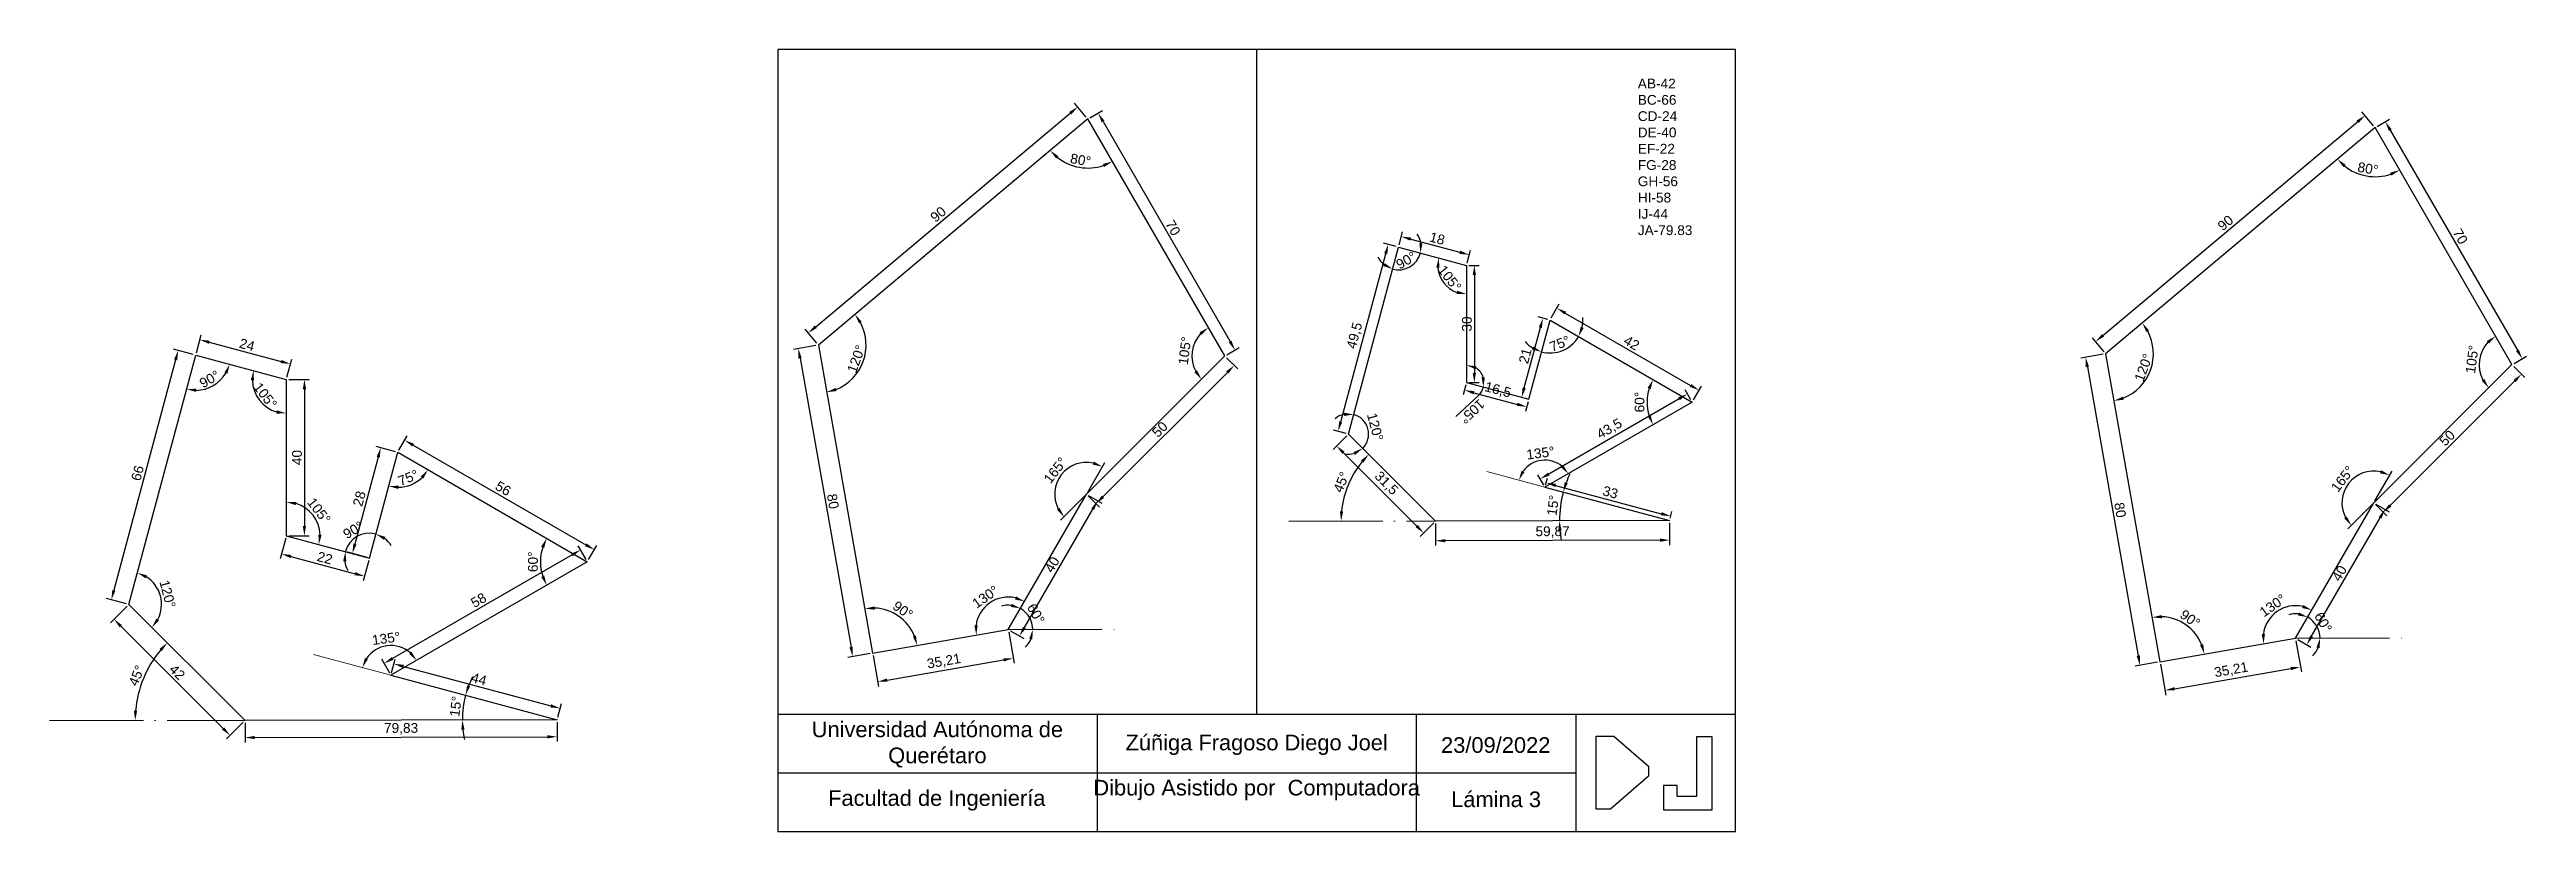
# Model space of a CAD drawing. Header units: millimetres. Extents: x -161 to 472, y 10 to 210.
import ezdxf

# ---------------------------------------------------------------- set-up
doc = ezdxf.new("R2010")
doc.units = ezdxf.units.MM
doc.header["$PDMODE"] = 35
doc.linetypes.add('ACAD_ISO04W100', pattern=[30, 24, -3, 0, -3])
for name, color, linetype, lineweight in [('Aux', 10, 'ACAD_ISO04W100', 18), ('Cotas', 90, 'Continuous', 25), ('Figura', 140, 'Continuous', 25), ('Marco', 30, 'Continuous', 30)]:
    doc.layers.add(name, color=color, linetype=linetype, lineweight=lineweight)
doc.styles.get("Standard").update_dxf_attribs({"font": 'arial.ttf'})
doc.dimstyles.new('ISO-25', dxfattribs={"dimtxt": 2.5, "dimasz": 2.5, "dimexe": 1.25, "dimexo": 0.625, "dimtad": 1, "dimtxsty": 'Standard', "dimcen": 2.5, "dimadec": 0, "dimazin": 0, "dimtfac": 1, "dimtmove": 0, "dimatfit": 3, "dimfxl": 1, "dimarcsym": 0})

msp = doc.modelspace()

# ---------------------------------------------------------------- texts
at = {"layer": 'Cotas', "insert": (244.987, 202.55), "char_height": 2.5, "attachment_point": 1}
msp.add_mtext_dynamic_manual_height_columns('AB-42\\PBC-66\\PCD-24\\PDE-40\\PEF-22\\PFG-28\\PGH-56\\PHI-58\\PIJ-44\\PJA-79.83', width=17.86381, gutter_width=12.5, heights=[0], dxfattribs=at)
at = {"layer": 'Marco', "char_height": 4, "attachment_point": 1}
for s, width, insert in [('\\pxqc;Universidad Autónoma de Querétaro', 81.66667, (25, 38.12)), ('\\pxqc;Zúñiga Fragoso Diego Joel', 81.66667, (106.667, 34.753)), ('\\pxqc;23/09/2022', 40.83333, (188.233, 34.106)), ('\\pxqc;Facultad de Ingeniería', 81.66667, (24.841, 20.548)), ('\\pxqc;Dibujo Asistido por  Computadora', 81.66667, (106.667, 23.206)), ('\\pxqc;Lámina 3', 40.83333, (188.333, 20.223))]:
    msp.add_mtext_dynamic_manual_height_columns(s, width=width, gutter_width=12.5, heights=[0], dxfattribs=dict(at, insert=insert))

# ---------------------------------------------------------------- blocks, each defined once
blk = doc.blocks.new('*D0')
at = {"layer": 'Cotas', "color": 0, "lineweight": -2, "transparency": 16777216}
for p, q in [((104.28, 96.81), (108.67, 104.4)), ((103.53, 95.83), (97.33, 89.63))]:
    blk.add_line(p, q, dxfattribs=at)
blk.add_arc((103.97, 96.27), 8.14, 77.67292, 207.32708, dxfattribs=at)
at = {"layer": 'Cotas', "color": 0, "transparency": 16777216}
for points in [[(105.86, 104.61), (105.56, 103.83), (108.04, 103.32)], [(97.08, 92.78), (96.41, 92.29), (98.22, 90.51)]]:
    blk.add_solid(points, dxfattribs=at)
at = {"layer": 'Defpoints', "color": 0, "transparency": 16777216}
for p in [(139.33, 131.62), (100.53, 103.64), (103.97, 96.27), (103.97, 96.27), (83.97, 61.63)]:
    blk.add_point(p, dxfattribs=at)
at = {"layer": 'Cotas', "color": 0, "transparency": 16777216, "insert": (96.01, 102.38), "char_height": 2.5, "attachment_point": 5, "rotation": 52.5}
blk.add_mtext('165°', dxfattribs=at)
blk = doc.blocks.new('*D1')
at = {"layer": 'Cotas', "color": 0, "lineweight": -2, "transparency": 16777216}
for p, q in [((140, 127.42), (108.18, 95.6)), ((139.77, 131.18), (142.65, 128.3)), ((104.41, 95.83), (107.29, 92.95))]:
    blk.add_line(p, q, dxfattribs=at)
at = {"layer": 'Cotas', "color": 0, "transparency": 16777216}
for points in [[(139.7, 127.71), (140.29, 127.12), (141.76, 129.19)], [(107.88, 95.89), (108.47, 95.3), (106.41, 93.83)]]:
    blk.add_solid(points, dxfattribs=at)
at = {"layer": 'Defpoints', "color": 0, "transparency": 16777216}
for p in [(139.33, 131.62), (103.97, 96.27), (106.41, 93.83)]:
    blk.add_point(p, dxfattribs=at)
at = {"layer": 'Cotas', "color": 0, "transparency": 16777216, "insert": (122.74, 112.85), "char_height": 2.5, "attachment_point": 5, "rotation": 45}
blk.add_mtext('50', dxfattribs=at)
blk = doc.blocks.new('*D2')
at = {"layer": 'Cotas', "color": 0, "lineweight": -2, "transparency": 16777216}
blk.add_arc((49.28, 55.61), 11.54, 22.27255, 87.56624, dxfattribs=at)
at = {"layer": 'Cotas', "color": 0, "transparency": 16777216}
for points in [[(49.79, 66.73), (49.74, 67.56), (47.27, 66.98)], [(60.36, 60.1), (59.56, 59.87), (60.65, 57.58)]]:
    blk.add_solid(points, dxfattribs=at)
at = {"layer": 'Defpoints', "color": 0, "transparency": 16777216}
for p in [(35.38, 134.39), (58.13, 63.01), (83.97, 61.63), (49.28, 55.61), (49.28, 55.61)]:
    blk.add_point(p, dxfattribs=at)
at = {"layer": 'Cotas', "color": 0, "transparency": 16777216, "insert": (57, 66.61), "char_height": 2.5, "attachment_point": 5, "rotation": 324.91939}
blk.add_mtext('90°', dxfattribs=at)
blk = doc.blocks.new('*D3')
at = {"layer": 'Cotas', "color": 0, "lineweight": -2, "transparency": 16777216}
blk.add_arc((139.33, 131.62), 8.4, 137.11868, 207.88132, dxfattribs=at)
at = {"layer": 'Cotas', "color": 0, "transparency": 16777216}
for points in [[(132.91, 137.67), (133.43, 137.01), (135.13, 138.9)], [(132.24, 127.94), (131.57, 127.45), (133.39, 125.69)]]:
    blk.add_solid(points, dxfattribs=at)
at = {"layer": 'Defpoints', "color": 0, "transparency": 16777216}
for p in [(104.33, 192.25), (131.72, 135.17), (139.33, 131.62), (139.33, 131.62), (103.97, 96.27)]:
    blk.add_point(p, dxfattribs=at)
at = {"layer": 'Cotas', "color": 0, "transparency": 16777216, "insert": (129.12, 132.97), "char_height": 2.5, "attachment_point": 5, "rotation": 82.5}
blk.add_mtext('105°', dxfattribs=at)
blk = doc.blocks.new('*D4')
at = {"layer": 'Cotas', "color": 0, "lineweight": -2, "transparency": 16777216}
blk.add_arc((104.33, 192.25), 12.56, 231.42289, 288.57711, dxfattribs=at)
at = {"layer": 'Cotas', "color": 0, "transparency": 16777216}
for points in [[(96.2, 182.13), (96.79, 182.72), (94.71, 184.17)], [(108.16, 180.72), (108.5, 179.96), (110.61, 181.37)]]:
    blk.add_solid(points, dxfattribs=at)
at = {"layer": 'Defpoints', "color": 0, "transparency": 16777216}
for p in [(104.33, 192.25), (104.33, 192.25), (99.35, 180.71), (35.38, 134.39), (139.33, 131.62)]:
    blk.add_point(p, dxfattribs=at)
at = {"layer": 'Cotas', "color": 0, "transparency": 16777216, "insert": (102.48, 181.75), "char_height": 2.5, "attachment_point": 5, "rotation": 350}
blk.add_mtext('80°', dxfattribs=at)
blk = doc.blocks.new('*D5')
at = {"layer": 'Cotas', "color": 0, "lineweight": -2, "transparency": 16777216}
blk.add_arc((35.38, 134.39), 12.22, 291.73968, 28.26032, dxfattribs=at)
at = {"layer": 'Cotas', "color": 0, "transparency": 16777216}
for points in [[(45.8, 139.95), (46.49, 140.42), (44.75, 142.25)], [(40.02, 122.64), (39.8, 123.44), (37.51, 122.36)]]:
    blk.add_solid(points, dxfattribs=at)
at = {"layer": 'Defpoints', "color": 0, "transparency": 16777216}
for p in [(104.33, 192.25), (35.38, 134.39), (35.38, 134.39), (44.75, 126.54), (49.28, 55.61)]:
    blk.add_point(p, dxfattribs=at)
at = {"layer": 'Cotas', "color": 0, "transparency": 16777216, "insert": (45.08, 130.86), "char_height": 2.5, "attachment_point": 5, "rotation": 70}
blk.add_mtext('120°', dxfattribs=at)
blk = doc.blocks.new('*D6')
at = {"layer": 'Cotas', "color": 0, "lineweight": -2, "transparency": 16777216}
for p, q in [((104.87, 192.56), (108.03, 194.38)), ((108.2, 191.59), (140.7, 135.3)), ((139.87, 131.94), (143.03, 133.76))]:
    blk.add_line(p, q, dxfattribs=at)
at = {"layer": 'Cotas', "color": 0, "transparency": 16777216}
for points in [[(108.56, 191.8), (107.84, 191.39), (106.95, 193.76)], [(141.06, 135.51), (140.34, 135.09), (141.95, 133.14)]]:
    blk.add_solid(points, dxfattribs=at)
at = {"layer": 'Defpoints', "color": 0, "transparency": 16777216}
for p in [(104.33, 192.25), (141.95, 133.14), (139.33, 131.62)]:
    blk.add_point(p, dxfattribs=at)
at = {"layer": 'Cotas', "color": 0, "transparency": 16777216, "insert": (126.09, 164.4), "char_height": 2.5, "attachment_point": 5, "rotation": 300}
blk.add_mtext('70', dxfattribs=at)
blk = doc.blocks.new('*D7')
at = {"layer": 'Cotas', "color": 0, "lineweight": -2, "transparency": 16777216}
for p, q in [((34.71, 139.09), (99.82, 193.73)), ((103.93, 192.72), (100.93, 196.29)), ((34.98, 134.87), (31.99, 138.44))]:
    blk.add_line(p, q, dxfattribs=at)
at = {"layer": 'Cotas', "color": 0, "transparency": 16777216}
for points in [[(99.55, 194.04), (100.09, 193.41), (101.74, 195.33)], [(34.44, 139.41), (34.98, 138.77), (32.79, 137.48)]]:
    blk.add_solid(points, dxfattribs=at)
at = {"layer": 'Defpoints', "color": 0, "transparency": 16777216}
for p in [(101.74, 195.33), (104.33, 192.25), (35.38, 134.39)]:
    blk.add_point(p, dxfattribs=at)
at = {"layer": 'Cotas', "color": 0, "transparency": 16777216, "insert": (66.04, 167.86), "char_height": 2.5, "attachment_point": 5, "rotation": 40}
blk.add_mtext('90', dxfattribs=at)
blk = doc.blocks.new('*D8')
at = {"layer": 'Cotas', "color": 0, "lineweight": -2, "transparency": 16777216}
for p, q in [((34.77, 134.29), (29.05, 133.28)), ((30.71, 131.03), (43.74, 57.17)), ((48.66, 55.5), (42.94, 54.49))]:
    blk.add_line(p, q, dxfattribs=at)
at = {"layer": 'Cotas', "color": 0, "transparency": 16777216}
for points in [[(31.12, 131.11), (30.3, 130.96), (30.28, 133.5)], [(44.15, 57.24), (43.33, 57.1), (44.17, 54.71)]]:
    blk.add_solid(points, dxfattribs=at)
at = {"layer": 'Defpoints', "color": 0, "transparency": 16777216}
for p in [(35.38, 134.39), (44.17, 54.71), (49.28, 55.61)]:
    blk.add_point(p, dxfattribs=at)
at = {"layer": 'Cotas', "color": 0, "transparency": 16777216, "insert": (39.1, 94.43), "char_height": 2.5, "attachment_point": 5, "rotation": 280}
blk.add_mtext('80', dxfattribs=at)
blk = doc.blocks.new('*D9')
at = {"layer": 'Cotas', "color": 0, "lineweight": -2, "transparency": 16777216}
for p, q in [((84.08, 61.01), (85.45, 53.08)), ((49.38, 54.99), (50.76, 47.06)), ((53.01, 48.72), (82.78, 53.88))]:
    blk.add_line(p, q, dxfattribs=at)
at = {"layer": 'Cotas', "color": 0, "transparency": 16777216}
for points in [[(82.71, 54.29), (82.85, 53.47), (85.24, 54.31)], [(52.94, 49.13), (53.08, 48.31), (50.54, 48.29)]]:
    blk.add_solid(points, dxfattribs=at)
at = {"layer": 'Defpoints', "color": 0, "transparency": 16777216}
for p in [(83.97, 61.63), (49.28, 55.61), (85.24, 54.31)]:
    blk.add_point(p, dxfattribs=at)
at = {"layer": 'Cotas', "color": 0, "transparency": 16777216, "insert": (67.53, 53.4), "char_height": 2.5, "attachment_point": 5, "rotation": 9.83879}
blk.add_mtext('35,21', dxfattribs=at)
blk = doc.blocks.new('*D10')
at = {"layer": 'Cotas', "color": 0, "lineweight": -2, "transparency": 16777216}
for p, q in [((104.51, 95.96), (107.92, 93.99)), ((88.08, 62.14), (105.58, 92.45)), ((84.51, 61.32), (87.92, 59.35))]:
    blk.add_line(p, q, dxfattribs=at)
at = {"layer": 'Cotas', "color": 0, "transparency": 16777216}
for points in [[(105.22, 92.66), (105.94, 92.24), (106.83, 94.62)], [(87.72, 62.35), (88.44, 61.93), (86.83, 59.98)]]:
    blk.add_solid(points, dxfattribs=at)
at = {"layer": 'Defpoints', "color": 0, "transparency": 16777216}
for p in [(103.97, 96.27), (106.83, 94.62), (83.97, 61.63)]:
    blk.add_point(p, dxfattribs=at)
at = {"layer": 'Cotas', "color": 0, "transparency": 16777216, "insert": (95.19, 78.25), "char_height": 2.5, "attachment_point": 5, "rotation": 60}
blk.add_mtext('40', dxfattribs=at)
blk = doc.blocks.new('*D11')
at = {"layer": 'Cotas', "color": 0, "lineweight": -2, "transparency": 16777216}
blk.add_arc((83.97, 61.63), 8.32, 77.28972, 172.54907, dxfattribs=at)
at = {"layer": 'Cotas', "color": 0, "transparency": 16777216}
for points in [[(85.95, 70.13), (85.65, 69.35), (88.13, 68.83)], [(76.14, 62.71), (75.31, 62.7), (75.78, 60.21)]]:
    blk.add_solid(points, dxfattribs=at)
at = {"layer": 'Defpoints', "color": 0, "transparency": 16777216}
for p in [(103.97, 96.27), (82.06, 69.72), (83.97, 61.63), (83.97, 61.63), (49.28, 55.61)]:
    blk.add_point(p, dxfattribs=at)
at = {"layer": 'Cotas', "color": 0, "transparency": 16777216, "insert": (78.12, 70.01), "char_height": 2.5, "attachment_point": 5, "rotation": 34.91939}
blk.add_mtext('130°', dxfattribs=at)
blk = doc.blocks.new('*D12')
at = {"layer": 'Cotas', "color": 0, "lineweight": -2, "transparency": 16777216}
for start, end in [(83.06363, 106.12725), (0, 60), (313.87275, 336.93637)]:
    blk.add_arc((83.97, 61.63), 6.25, start, end, dxfattribs=at)
at = {"layer": 'Cotas', "color": 0, "transparency": 16777216}
for points in [[(84.86, 68.23), (84.6, 67.44), (87.1, 67.04)], [(89.32, 59.26), (90.13, 59.09), (90.22, 61.63)]]:
    blk.add_solid(points, dxfattribs=at)
at = {"layer": 'Defpoints', "color": 0, "transparency": 16777216}
for p in [(103.97, 96.27), (89.85, 63.77), (83.97, 61.63), (83.97, 61.63), (113.97, 61.63)]:
    blk.add_point(p, dxfattribs=at)
at = {"layer": 'Cotas', "color": 0, "transparency": 16777216, "insert": (91.03, 65.7), "char_height": 2.5, "attachment_point": 5, "rotation": 300}
blk.add_mtext('60°', dxfattribs=at)
blk = doc.blocks.new('*D28')
at = {"layer": 'Cotas', "color": 0, "lineweight": -2, "transparency": 16777216}
blk.add_arc((-123.89, 131.84), 9.01, 270.95738, 329.04262, dxfattribs=at)
at = {"layer": 'Cotas', "color": 0, "transparency": 16777216}
for points in [[(-116.55, 127.37), (-115.78, 127.05), (-115.19, 129.51)], [(-123.79, 122.42), (-123.69, 123.25), (-126.22, 123.14)]]:
    blk.add_solid(points, dxfattribs=at)
at = {"layer": 'Defpoints', "color": 0, "transparency": 16777216}
for p in [(-123.89, 131.84), (-123.89, 131.84), (-121.56, 123.14), (-100.7, 125.63), (-140.97, 68.09)]:
    blk.add_point(p, dxfattribs=at)
at = {"layer": 'Cotas', "color": 0, "transparency": 16777216, "insert": (-120.33, 125.69), "char_height": 2.5, "attachment_point": 5, "rotation": 30}
blk.add_mtext('90°', dxfattribs=at)
blk = doc.blocks.new('*D29')
at = {"layer": 'Cotas', "color": 0, "lineweight": -2, "transparency": 16777216}
blk.add_arc((-100.7, 125.63), 8.69, 181.54129, 253.45871, dxfattribs=at)
at = {"layer": 'Cotas', "color": 0, "transparency": 16777216}
for points in [[(-109.8, 125.44), (-108.98, 125.35), (-109.1, 127.88)], [(-103.12, 117.71), (-103.24, 116.89), (-100.7, 116.94)]]:
    blk.add_solid(points, dxfattribs=at)
at = {"layer": 'Defpoints', "color": 0, "transparency": 16777216}
for p in [(-123.89, 131.84), (-108.87, 122.66), (-100.7, 125.63), (-100.7, 125.63), (-100.7, 85.63)]:
    blk.add_point(p, dxfattribs=at)
at = {"layer": 'Cotas', "color": 0, "transparency": 16777216, "insert": (-106.09, 121.5), "char_height": 2.5, "attachment_point": 5, "rotation": 307.5}
blk.add_mtext('105°', dxfattribs=at)
blk = doc.blocks.new('*D30')
at = {"layer": 'Cotas', "color": 0, "lineweight": -2, "transparency": 16777216}
blk.add_arc((-140.97, 68.09), 8.34, 332.25012, 57.74988, dxfattribs=at)
at = {"layer": 'Cotas', "color": 0, "transparency": 16777216}
for points in [[(-136.69, 74.76), (-136.35, 75.52), (-138.81, 76.14)], [(-133.26, 63.96), (-133.93, 64.46), (-135.07, 62.2)]]:
    blk.add_solid(points, dxfattribs=at)
at = {"layer": 'Defpoints', "color": 0, "transparency": 16777216}
for p in [(-123.89, 131.84), (-140.97, 68.09), (-140.97, 68.09), (-132.67, 67.36), (-111.27, 38.39)]:
    blk.add_point(p, dxfattribs=at)
at = {"layer": 'Cotas', "color": 0, "transparency": 16777216, "insert": (-131.08, 70.74), "char_height": 2.5, "attachment_point": 5, "rotation": 285}
blk.add_mtext('120°', dxfattribs=at)
blk = doc.blocks.new('*D31')
at = {"layer": 'Cotas', "color": 0, "lineweight": -2, "transparency": 16777216}
blk.add_arc((-100.7, 85.63), 8.62, 1.67549, 73.32451, dxfattribs=at)
at = {"layer": 'Cotas', "color": 0, "transparency": 16777216}
for points in [[(-98.29, 93.47), (-98.17, 94.3), (-100.7, 94.25)], [(-91.67, 85.83), (-92.5, 85.93), (-92.38, 83.4)]]:
    blk.add_solid(points, dxfattribs=at)
at = {"layer": 'Defpoints', "color": 0, "transparency": 16777216}
for p in [(-100.7, 125.63), (-100.7, 85.63), (-100.7, 85.63), (-92.6, 88.58), (-79.45, 79.93)]:
    blk.add_point(p, dxfattribs=at)
at = {"layer": 'Cotas', "color": 0, "transparency": 16777216, "insert": (-92.36, 92.03), "char_height": 2.5, "attachment_point": 5, "rotation": 307.5}
blk.add_mtext('105°', dxfattribs=at)
blk = doc.blocks.new('*D32')
at = {"layer": 'Cotas', "color": 0, "lineweight": -2, "transparency": 16777216}
for start, end in [(75, 165), (29.71443, 52.35721), (187.64279, 210.28557)]:
    blk.add_arc((-79.45, 79.93), 6.37, start, end, dxfattribs=at)
at = {"layer": 'Cotas', "color": 0, "transparency": 16777216}
for points in [[(-75.75, 84.6), (-75.38, 85.35), (-77.81, 86.09)], [(-86.18, 79.11), (-85.35, 79.06), (-85.6, 81.58)]]:
    blk.add_solid(points, dxfattribs=at)
at = {"layer": 'Defpoints', "color": 0, "transparency": 16777216}
for p in [(-72.21, 106.98), (-100.7, 85.63), (-81.1, 86.09), (-79.45, 79.93), (-79.45, 79.93)]:
    blk.add_point(p, dxfattribs=at)
at = {"layer": 'Cotas', "color": 0, "transparency": 16777216, "insert": (-83.59, 87.1), "char_height": 2.5, "attachment_point": 5, "rotation": 30}
blk.add_mtext('90°', dxfattribs=at)
blk = doc.blocks.new('*D25')
at = {"layer": 'Cotas', "color": 0, "lineweight": -2, "transparency": 16777216}
blk.add_arc((-72.21, 106.98), 8.96, 271.04345, 313.95655, dxfattribs=at)
at = {"layer": 'Cotas', "color": 0, "transparency": 16777216}
for points in [[(-66.32, 100.79), (-65.66, 100.28), (-64.45, 102.5)], [(-72.09, 97.61), (-71.99, 98.44), (-74.53, 98.33)]]:
    blk.add_solid(points, dxfattribs=at)
at = {"layer": 'Defpoints', "color": 0, "transparency": 16777216}
for p in [(-72.21, 106.98), (-72.21, 106.98), (-70.65, 98.16), (-79.45, 79.93), (-23.71, 78.98)]:
    blk.add_point(p, dxfattribs=at)
at = {"layer": 'Cotas', "color": 0, "transparency": 16777216, "insert": (-69.5, 100.46), "char_height": 2.5, "attachment_point": 5, "rotation": 22.5}
blk.add_mtext('75°', dxfattribs=at)
blk = doc.blocks.new('*D26')
at = {"layer": 'Cotas', "color": 0, "lineweight": -2, "transparency": 16777216}
blk.add_arc((-23.71, 78.98), 12, 161.95657, 198.04343, dxfattribs=at)
at = {"layer": 'Cotas', "color": 0, "transparency": 16777216}
for points in [[(-35.5, 82.87), (-34.74, 82.53), (-34.1, 84.98)], [(-34.74, 75.43), (-35.5, 75.09), (-34.1, 72.98)]]:
    blk.add_solid(points, dxfattribs=at)
at = {"layer": 'Defpoints', "color": 0, "transparency": 16777216}
for p in [(-72.21, 106.98), (-35.53, 81.06), (-23.71, 78.98), (-23.71, 78.98), (-73.94, 49.98)]:
    blk.add_point(p, dxfattribs=at)
at = {"layer": 'Cotas', "color": 0, "transparency": 16777216, "insert": (-37.61, 78.98), "char_height": 2.5, "attachment_point": 5, "rotation": 90}
blk.add_mtext('60°', dxfattribs=at)
blk = doc.blocks.new('*D27')
at = {"layer": 'Cotas', "color": 0, "lineweight": -2, "transparency": 16777216}
blk.add_arc((-73.94, 49.98), 7.57, 49.0134, 145.9866, dxfattribs=at)
at = {"layer": 'Cotas', "color": 0, "transparency": 16777216}
for points in [[(-79.83, 54.04), (-80.59, 54.39), (-81.25, 51.94)], [(-68.65, 55.96), (-69.3, 55.43), (-67.38, 53.76)]]:
    blk.add_solid(points, dxfattribs=at)
at = {"layer": 'Defpoints', "color": 0, "transparency": 16777216}
for p in [(-23.71, 78.98), (-71.98, 57.29), (-93.78, 55.3), (-73.94, 49.98), (-73.94, 49.98)]:
    blk.add_point(p, dxfattribs=at)
at = {"layer": 'Cotas', "color": 0, "transparency": 16777216, "insert": (-75.18, 59.37), "char_height": 2.5, "attachment_point": 5, "rotation": 7.5}
blk.add_mtext('135°', dxfattribs=at)
blk = doc.blocks.new('*D18')
at = {"layer": 'Cotas', "color": 0, "lineweight": -2, "transparency": 16777216}
for p, q in [((-141.41, 67.65), (-145.67, 63.39)), ((-143.02, 62.5), (-116.86, 36.34)), ((-111.71, 37.95), (-115.97, 33.69))]:
    blk.add_line(p, q, dxfattribs=at)
at = {"layer": 'Cotas', "color": 0, "transparency": 16777216}
for points in [[(-142.73, 62.8), (-143.31, 62.21), (-144.79, 64.27)], [(-116.56, 36.63), (-117.15, 36.05), (-115.09, 34.57)]]:
    blk.add_solid(points, dxfattribs=at)
at = {"layer": 'Defpoints', "color": 0, "transparency": 16777216}
for p in [(-140.97, 68.09), (-111.27, 38.39), (-115.09, 34.57)]:
    blk.add_point(p, dxfattribs=at)
at = {"layer": 'Cotas', "color": 0, "transparency": 16777216, "insert": (-128.61, 50.75), "char_height": 2.5, "attachment_point": 5, "rotation": 315}
blk.add_mtext('42', dxfattribs=at)
blk = doc.blocks.new('*D19')
at = {"layer": 'Cotas', "color": 0, "lineweight": -2, "transparency": 16777216}
for p, q in [((-124.49, 132), (-129.58, 133.37)), ((-129.02, 130.63), (-144.8, 71.71)), ((-141.57, 68.25), (-146.66, 69.61))]:
    blk.add_line(p, q, dxfattribs=at)
at = {"layer": 'Cotas', "color": 0, "transparency": 16777216}
for points in [[(-129.42, 130.73), (-128.61, 130.52), (-128.37, 133.04)], [(-145.21, 71.81), (-144.4, 71.6), (-145.45, 69.29)]]:
    blk.add_solid(points, dxfattribs=at)
at = {"layer": 'Defpoints', "color": 0, "transparency": 16777216}
for p in [(-123.89, 131.84), (-145.45, 69.29), (-140.97, 68.09)]:
    blk.add_point(p, dxfattribs=at)
at = {"layer": 'Cotas', "color": 0, "transparency": 16777216, "insert": (-138.75, 101.66), "char_height": 2.5, "attachment_point": 5, "rotation": 75}
blk.add_mtext('66', dxfattribs=at)
blk = doc.blocks.new('*D20')
at = {"layer": 'Cotas', "color": 0, "lineweight": -2, "transparency": 16777216}
for p, q in [((-123.72, 132.44), (-122.51, 136.99)), ((-120.42, 135.14), (-102.06, 130.22)), ((-100.54, 126.23), (-99.32, 130.78))]:
    blk.add_line(p, q, dxfattribs=at)
at = {"layer": 'Cotas', "color": 0, "transparency": 16777216}
for points in [[(-120.31, 135.54), (-120.52, 134.73), (-122.83, 135.78)], [(-101.95, 130.62), (-102.17, 129.82), (-99.65, 129.57)]]:
    blk.add_solid(points, dxfattribs=at)
at = {"layer": 'Defpoints', "color": 0, "transparency": 16777216}
for p in [(-123.89, 131.84), (-99.65, 129.57), (-100.7, 125.63)]:
    blk.add_point(p, dxfattribs=at)
at = {"layer": 'Cotas', "color": 0, "transparency": 16777216, "insert": (-110.75, 134.49), "char_height": 2.5, "attachment_point": 5, "rotation": 345}
blk.add_mtext('24', dxfattribs=at)
blk = doc.blocks.new('*D13')
at = {"layer": 'Cotas', "color": 0, "lineweight": -2, "transparency": 16777216}
for p, q in [((-100.08, 125.63), (-94.82, 125.63)), ((-96.07, 123.13), (-96.07, 88.13)), ((-100.08, 85.63), (-94.82, 85.63))]:
    blk.add_line(p, q, dxfattribs=at)
at = {"layer": 'Cotas', "color": 0, "transparency": 16777216}
for points in [[(-96.49, 123.13), (-95.65, 123.13), (-96.07, 125.63)], [(-96.49, 88.13), (-95.65, 88.13), (-96.07, 85.63)]]:
    blk.add_solid(points, dxfattribs=at)
at = {"layer": 'Defpoints', "color": 0, "transparency": 16777216}
for p in [(-100.7, 125.63), (-100.7, 85.63), (-96.07, 85.63)]:
    blk.add_point(p, dxfattribs=at)
at = {"layer": 'Cotas', "color": 0, "transparency": 16777216, "insert": (-97.97, 105.63), "char_height": 2.5, "attachment_point": 5, "rotation": 90}
blk.add_mtext('40', dxfattribs=at)
blk = doc.blocks.new('*D14')
at = {"layer": 'Cotas', "color": 0, "lineweight": -2, "transparency": 16777216}
for p, q in [((-100.87, 85.03), (-102.27, 79.77)), ((-99.54, 80.33), (-83.11, 75.93)), ((-79.62, 79.33), (-81.02, 74.08))]:
    blk.add_line(p, q, dxfattribs=at)
at = {"layer": 'Cotas', "color": 0, "transparency": 16777216}
for points in [[(-99.43, 80.73), (-99.64, 79.93), (-101.95, 80.98)], [(-83.01, 76.33), (-83.22, 75.53), (-80.7, 75.28)]]:
    blk.add_solid(points, dxfattribs=at)
at = {"layer": 'Defpoints', "color": 0, "transparency": 16777216}
for p in [(-100.7, 85.63), (-79.45, 79.93), (-80.7, 75.28)]:
    blk.add_point(p, dxfattribs=at)
at = {"layer": 'Cotas', "color": 0, "transparency": 16777216, "insert": (-90.84, 79.95), "char_height": 2.5, "attachment_point": 5, "rotation": 345}
blk.add_mtext('22', dxfattribs=at)
blk = doc.blocks.new('*D15')
at = {"layer": 'Cotas', "color": 0, "lineweight": -2, "transparency": 16777216}
for p, q in [((-72.81, 107.14), (-77.76, 108.47)), ((-77.2, 105.73), (-83.16, 83.52)), ((-80.06, 80.1), (-85.01, 81.42))]:
    blk.add_line(p, q, dxfattribs=at)
at = {"layer": 'Cotas', "color": 0, "transparency": 16777216}
for points in [[(-77.61, 105.84), (-76.8, 105.62), (-76.56, 108.15)], [(-83.56, 83.62), (-82.75, 83.41), (-83.8, 81.1)]]:
    blk.add_solid(points, dxfattribs=at)
at = {"layer": 'Defpoints', "color": 0, "transparency": 16777216}
for p in [(-72.21, 106.98), (-83.8, 81.1), (-79.45, 79.93)]:
    blk.add_point(p, dxfattribs=at)
at = {"layer": 'Cotas', "color": 0, "transparency": 16777216, "insert": (-82.02, 95.12), "char_height": 2.5, "attachment_point": 5, "rotation": 75}
blk.add_mtext('28', dxfattribs=at)
blk = doc.blocks.new('*D16')
at = {"layer": 'Cotas', "color": 0, "lineweight": -2, "transparency": 16777216}
for p, q in [((-71.89, 107.52), (-69.8, 111.16)), ((-68.26, 108.82), (-24.09, 83.32)), ((-23.4, 79.52), (-21.3, 83.16))]:
    blk.add_line(p, q, dxfattribs=at)
at = {"layer": 'Cotas', "color": 0, "transparency": 16777216}
for points in [[(-68.05, 109.18), (-68.46, 108.46), (-70.42, 110.07)], [(-23.88, 83.68), (-24.3, 82.96), (-21.92, 82.07)]]:
    blk.add_solid(points, dxfattribs=at)
at = {"layer": 'Defpoints', "color": 0, "transparency": 16777216}
for p in [(-72.21, 106.98), (-23.71, 78.98), (-21.92, 82.07)]:
    blk.add_point(p, dxfattribs=at)
at = {"layer": 'Cotas', "color": 0, "transparency": 16777216, "insert": (-45.22, 97.72), "char_height": 2.5, "attachment_point": 5, "rotation": 330}
blk.add_mtext('56', dxfattribs=at)
blk = doc.blocks.new('*D17')
at = {"layer": 'Cotas', "color": 0, "lineweight": -2, "transparency": 16777216}
for p, q in [((-24.02, 79.52), (-26.08, 83.08)), ((-27.62, 80.75), (-73.52, 54.25)), ((-74.25, 50.52), (-76.31, 54.08))]:
    blk.add_line(p, q, dxfattribs=at)
at = {"layer": 'Cotas', "color": 0, "transparency": 16777216}
for points in [[(-27.83, 81.11), (-27.41, 80.39), (-25.45, 82)], [(-73.72, 54.61), (-73.31, 53.89), (-75.68, 53)]]:
    blk.add_solid(points, dxfattribs=at)
at = {"layer": 'Defpoints', "color": 0, "transparency": 16777216}
for p in [(-23.71, 78.98), (-75.68, 53), (-73.94, 49.98)]:
    blk.add_point(p, dxfattribs=at)
at = {"layer": 'Cotas', "color": 0, "transparency": 16777216, "insert": (-51.52, 69.15), "char_height": 2.5, "attachment_point": 5, "rotation": 30}
blk.add_mtext('58', dxfattribs=at)
blk = doc.blocks.new('*D21')
at = {"layer": 'Cotas', "color": 0, "lineweight": -2, "transparency": 16777216}
for p, q in [((-73.78, 50.58), (-72.84, 54.08)), ((-70.75, 52.22), (-33.08, 42.13)), ((-31.28, 39.2), (-30.34, 42.69))]:
    blk.add_line(p, q, dxfattribs=at)
at = {"layer": 'Cotas', "color": 0, "transparency": 16777216}
for points in [[(-70.64, 52.63), (-70.86, 51.82), (-73.16, 52.87)], [(-32.97, 42.53), (-33.19, 41.73), (-30.66, 41.48)]]:
    blk.add_solid(points, dxfattribs=at)
at = {"layer": 'Defpoints', "color": 0, "transparency": 16777216}
for p in [(-73.94, 49.98), (-31.44, 38.59), (-30.66, 41.48)]:
    blk.add_point(p, dxfattribs=at)
at = {"layer": 'Cotas', "color": 0, "transparency": 16777216, "insert": (-51.43, 48.99), "char_height": 2.5, "attachment_point": 5, "rotation": 345}
blk.add_mtext('44', dxfattribs=at)
blk = doc.blocks.new('*D22')
at = {"layer": 'Cotas', "color": 0, "lineweight": -2, "transparency": 16777216}
for p, q in [((-111.27, 37.77), (-111.26, 32.77)), ((-108.76, 34.03), (-33.93, 34.22)), ((-31.44, 37.97), (-31.42, 32.97))]:
    blk.add_line(p, q, dxfattribs=at)
at = {"layer": 'Cotas', "color": 0, "transparency": 16777216}
for points in [[(-108.76, 34.44), (-108.76, 33.61), (-111.26, 34.02)], [(-33.93, 34.63), (-33.93, 33.8), (-31.43, 34.22)]]:
    blk.add_solid(points, dxfattribs=at)
at = {"layer": 'Defpoints', "color": 0, "transparency": 16777216}
for p in [(-111.27, 38.39), (-31.44, 38.59), (-31.43, 34.22)]:
    blk.add_point(p, dxfattribs=at)
at = {"layer": 'Cotas', "color": 0, "transparency": 16777216, "insert": (-71.35, 36.25), "char_height": 2.5, "attachment_point": 5, "rotation": 0.14483}
blk.add_mtext('79,83', dxfattribs=at)
blk = doc.blocks.new('*D23')
at = {"layer": 'Cotas', "color": 0, "lineweight": -2, "transparency": 16777216}
for start, end in [(165, 180.14483), (153.17403, 159.08701), (186.05782, 191.97081)]:
    blk.add_arc((-31.44, 38.59), 24.24, start, end, dxfattribs=at)
at = {"layer": 'Cotas', "color": 0, "transparency": 16777216}
for points in [[(-53.68, 47.12), (-54.47, 47.37), (-54.85, 44.87)], [(-55.95, 36.01), (-55.12, 36.06), (-55.67, 38.53)]]:
    blk.add_solid(points, dxfattribs=at)
at = {"layer": 'Defpoints', "color": 0, "transparency": 16777216}
for p in [(-73.94, 49.98), (-111.27, 38.39), (-55.31, 42.78), (-31.44, 38.59), (-31.44, 38.59)]:
    blk.add_point(p, dxfattribs=at)
at = {"layer": 'Cotas', "color": 0, "transparency": 16777216, "insert": (-57.36, 41.97), "char_height": 2.5, "attachment_point": 5, "rotation": 82.57242}
blk.add_mtext('15°', dxfattribs=at)
blk = doc.blocks.new('*D24')
at = {"layer": 'Cotas', "color": 0, "lineweight": -2, "transparency": 16777216}
blk.add_arc((-111.27, 38.39), 28.11, 140.09709, 174.90291, dxfattribs=at)
at = {"layer": 'Cotas', "color": 0, "transparency": 16777216}
for points in [[(-133.14, 56.71), (-132.53, 56.14), (-131.15, 58.27)], [(-138.85, 40.87), (-139.69, 40.91), (-139.38, 38.39)]]:
    blk.add_solid(points, dxfattribs=at)
at = {"layer": 'Defpoints', "color": 0, "transparency": 16777216}
for p in [(-140.97, 68.09), (-135.62, 52.45), (-161.27, 38.39), (-111.27, 38.39), (-111.27, 38.39)]:
    blk.add_point(p, dxfattribs=at)
at = {"layer": 'Cotas', "color": 0, "transparency": 16777216, "insert": (-138.99, 49.87), "char_height": 2.5, "attachment_point": 5, "rotation": 67.5}
blk.add_mtext('45°', dxfattribs=at)
blk = doc.blocks.new('*D33')
at = {"layer": 'Cotas', "color": 0, "lineweight": -2, "transparency": 16777216}
for p, q in [((170.53, 111.21), (167.06, 107.74)), ((188.45, 88.11), (169.71, 106.85)), ((192.8, 88.93), (189.33, 85.46))]:
    blk.add_line(p, q, dxfattribs=at)
at = {"layer": 'Cotas', "color": 0, "transparency": 16777216}
for points in [[(170, 107.15), (169.41, 106.56), (167.94, 108.62)], [(188.74, 88.41), (188.15, 87.82), (190.21, 86.35)]]:
    blk.add_solid(points, dxfattribs=at)
at = {"layer": 'Defpoints', "color": 0, "transparency": 16777216}
for p in [(167.94, 108.62), (170.97, 111.65), (193.24, 89.37)]:
    blk.add_point(p, dxfattribs=at)
at = {"layer": 'Cotas', "color": 0, "transparency": 16777216, "insert": (180.58, 98.99), "char_height": 2.5, "attachment_point": 5, "rotation": 315}
blk.add_mtext('31,5', dxfattribs=at)
blk = doc.blocks.new('*D34')
at = {"layer": 'Cotas', "color": 0, "lineweight": -2, "transparency": 16777216}
blk.add_arc((193.24, 89.37), 24.16, 140.93191, 174.06809, dxfattribs=at)
at = {"layer": 'Cotas', "color": 0, "transparency": 16777216}
for points in [[(174.18, 104.88), (174.8, 104.32), (176.16, 106.46)], [(169.63, 91.85), (168.8, 91.89), (169.09, 89.37)]]:
    blk.add_solid(points, dxfattribs=at)
at = {"layer": 'Defpoints', "color": 0, "transparency": 16777216}
for p in [(170.97, 111.65), (172.32, 101.45), (155.74, 89.37), (193.24, 89.37), (193.24, 89.37)]:
    blk.add_point(p, dxfattribs=at)
at = {"layer": 'Cotas', "color": 0, "transparency": 16777216, "insert": (169.17, 99.35), "char_height": 2.5, "attachment_point": 5, "rotation": 67.5}
blk.add_mtext('45°', dxfattribs=at)
blk = doc.blocks.new('*D35')
at = {"layer": 'Cotas', "color": 0, "lineweight": -2, "transparency": 16777216}
for p, q in [((183.18, 159.62), (179.95, 160.49)), ((168.99, 114.77), (180.51, 157.75)), ((170.37, 111.81), (167.13, 112.68))]:
    blk.add_line(p, q, dxfattribs=at)
at = {"layer": 'Cotas', "color": 0, "transparency": 16777216}
for points in [[(180.1, 157.86), (180.91, 157.64), (181.15, 160.17)], [(168.59, 114.88), (169.39, 114.66), (168.34, 112.35)]]:
    blk.add_solid(points, dxfattribs=at)
at = {"layer": 'Defpoints', "color": 0, "transparency": 16777216}
for p in [(181.15, 160.17), (183.78, 159.46), (170.97, 111.65)]:
    blk.add_point(p, dxfattribs=at)
at = {"layer": 'Cotas', "color": 0, "transparency": 16777216, "insert": (172.69, 136.81), "char_height": 2.5, "attachment_point": 5, "rotation": 75}
blk.add_mtext('49,5', dxfattribs=at)
blk = doc.blocks.new('*D36')
at = {"layer": 'Cotas', "color": 0, "lineweight": -2, "transparency": 16777216}
for start, end in [(102.9201, 130.8402), (315, 75), (259.1598, 287.0799)]:
    blk.add_arc((170.97, 111.65), 5.18, start, end, dxfattribs=at)
at = {"layer": 'Cotas', "color": 0, "transparency": 16777216}
for points in [[(169.82, 117.12), (169.8, 116.28), (172.31, 116.65)], [(172.28, 107.05), (172.71, 106.34), (174.63, 107.98)]]:
    blk.add_solid(points, dxfattribs=at)
at = {"layer": 'Defpoints', "color": 0, "transparency": 16777216}
for p in [(183.78, 159.46), (170.97, 111.65), (170.97, 111.65), (176.13, 111.2), (193.24, 89.37)]:
    blk.add_point(p, dxfattribs=at)
at = {"layer": 'Cotas', "color": 0, "transparency": 16777216, "insert": (177.81, 113.48), "char_height": 2.5, "attachment_point": 5, "rotation": 285}
blk.add_mtext('120°', dxfattribs=at)
blk = doc.blocks.new('*D37')
at = {"layer": 'Cotas', "color": 0, "lineweight": -2, "transparency": 16777216}
for p, q in [((183.94, 160.07), (184.83, 163.36)), ((186.92, 161.51), (199.48, 158.15)), ((201.33, 155.41), (202.21, 158.71))]:
    blk.add_line(p, q, dxfattribs=at)
at = {"layer": 'Cotas', "color": 0, "transparency": 16777216}
for points in [[(187.03, 161.91), (186.81, 161.11), (184.5, 162.16)], [(199.58, 158.55), (199.37, 157.74), (201.89, 157.5)]]:
    blk.add_solid(points, dxfattribs=at)
at = {"layer": 'Defpoints', "color": 0, "transparency": 16777216}
for p in [(183.78, 159.46), (201.17, 154.8), (201.89, 157.5)]:
    blk.add_point(p, dxfattribs=at)
at = {"layer": 'Cotas', "color": 0, "transparency": 16777216, "insert": (193.69, 161.66), "char_height": 2.5, "attachment_point": 5, "rotation": 345}
blk.add_mtext('18', dxfattribs=at)
blk = doc.blocks.new('*D38')
at = {"layer": 'Cotas', "color": 0, "lineweight": -2, "transparency": 16777216}
blk.add_arc((201.17, 154.8), 7.34, 184.61152, 250.38848, dxfattribs=at)
at = {"layer": 'Cotas', "color": 0, "transparency": 16777216}
for points in [[(193.44, 154.25), (194.27, 154.18), (194.08, 156.7)], [(198.78, 148.3), (198.63, 147.48), (201.17, 147.46)]]:
    blk.add_solid(points, dxfattribs=at)
at = {"layer": 'Defpoints', "color": 0, "transparency": 16777216}
for p in [(183.78, 159.46), (194.27, 152.29), (201.17, 154.8), (201.17, 154.8), (201.17, 124.8)]:
    blk.add_point(p, dxfattribs=at)
at = {"layer": 'Cotas', "color": 0, "transparency": 16777216, "insert": (196.85, 151.49), "char_height": 2.5, "attachment_point": 5, "rotation": 307.5}
blk.add_mtext('105°', dxfattribs=at)
blk = doc.blocks.new('*D39')
at = {"layer": 'Cotas', "color": 0, "lineweight": -2, "transparency": 16777216}
for p, q in [((201.79, 154.8), (204.43, 154.8)), ((203.18, 152.3), (203.18, 127.3)), ((201.79, 124.8), (204.43, 124.8))]:
    blk.add_line(p, q, dxfattribs=at)
at = {"layer": 'Cotas', "color": 0, "transparency": 16777216}
for points in [[(202.76, 152.3), (203.59, 152.3), (203.18, 154.8)], [(202.76, 127.3), (203.59, 127.3), (203.18, 124.8)]]:
    blk.add_solid(points, dxfattribs=at)
at = {"layer": 'Defpoints', "color": 0, "transparency": 16777216}
for p in [(201.17, 154.8), (201.17, 124.8), (203.18, 124.8)]:
    blk.add_point(p, dxfattribs=at)
at = {"layer": 'Cotas', "color": 0, "transparency": 16777216, "insert": (201.28, 139.8), "char_height": 2.5, "attachment_point": 5, "rotation": 90}
blk.add_mtext('30', dxfattribs=at)
blk = doc.blocks.new('*D40')
at = {"layer": 'Cotas', "color": 0, "lineweight": -2, "transparency": 16777216}
for p, q in [((201.01, 124.2), (200.33, 121.67)), ((203.07, 122.23), (214.18, 119.25)), ((216.94, 119.93), (216.27, 117.4))]:
    blk.add_line(p, q, dxfattribs=at)
at = {"layer": 'Cotas', "color": 0, "transparency": 16777216}
for points in [[(203.17, 122.63), (202.96, 121.83), (200.65, 122.88)], [(214.28, 119.65), (214.07, 118.85), (216.59, 118.61)]]:
    blk.add_solid(points, dxfattribs=at)
at = {"layer": 'Defpoints', "color": 0, "transparency": 16777216}
for p in [(201.17, 124.8), (217.11, 120.53), (216.59, 118.61)]:
    blk.add_point(p, dxfattribs=at)
at = {"layer": 'Cotas', "color": 0, "transparency": 16777216, "insert": (209.17, 122.8), "char_height": 2.5, "attachment_point": 5, "rotation": 345}
blk.add_mtext('16,5', dxfattribs=at)
blk = doc.blocks.new('*D41')
at = {"layer": 'Cotas', "color": 0, "lineweight": -2, "transparency": 16777216}
blk.add_line((204.21, 121.5), (198.43, 116.17), dxfattribs=at)
for start, end in [(17.33003, 57.66997), (312.66997, 345)]:
    blk.add_arc((201.17, 124.8), 4.49, start, end, dxfattribs=at)
at = {"layer": 'Cotas', "color": 0, "transparency": 16777216}
for points in [[(203.45, 128.2), (203.69, 129), (201.17, 129.29)], [(205.87, 126.15), (205.04, 126.13), (205.51, 123.64)]]:
    blk.add_solid(points, dxfattribs=at)
at = {"layer": 'Defpoints', "color": 0, "transparency": 16777216}
for p in [(201.17, 154.8), (203.74, 128.48), (201.17, 124.8), (201.17, 124.8), (217.11, 120.53)]:
    blk.add_point(p, dxfattribs=at)
at = {"layer": 'Cotas', "color": 0, "transparency": 16777216, "insert": (202.61, 117.44), "char_height": 2.5, "attachment_point": 5, "rotation": 222.66997}
blk.add_mtext('105°', dxfattribs=at)
blk = doc.blocks.new('*D42')
at = {"layer": 'Cotas', "color": 0, "lineweight": -2, "transparency": 16777216}
for start, end in [(9.82337, 34.64674), (205.35326, 230.17663), (255, 345)]:
    blk.add_arc((183.78, 159.46), 5.82, start, end, dxfattribs=at)
at = {"layer": 'Cotas', "color": 0, "transparency": 16777216}
for points in [[(189.93, 160.44), (189.1, 160.47), (189.4, 157.96)], [(180.25, 155.37), (179.87, 154.63), (182.28, 153.84)]]:
    blk.add_solid(points, dxfattribs=at)
at = {"layer": 'Defpoints', "color": 0, "transparency": 16777216}
for p in [(183.78, 159.46), (183.78, 159.46), (185.29, 153.84), (201.17, 154.8), (170.97, 111.65)]:
    blk.add_point(p, dxfattribs=at)
at = {"layer": 'Cotas', "color": 0, "transparency": 16777216, "insert": (185.74, 156.07), "char_height": 2.5, "attachment_point": 5, "rotation": 30}
blk.add_mtext('90°', dxfattribs=at)
blk = doc.blocks.new('*D43')
at = {"layer": 'Cotas', "color": 0, "lineweight": -2, "transparency": 16777216}
for start, end in [(347.05141, 4.10283), (220.89717, 237.94859), (255, 330)]:
    blk.add_arc((222.54, 140.82), 8.43, start, end, dxfattribs=at)
at = {"layer": 'Cotas', "color": 0, "transparency": 16777216}
for points in [[(218.23, 134.05), (217.9, 133.29), (220.36, 132.67)], [(231.15, 138.78), (230.37, 139.08), (229.84, 136.6)]]:
    blk.add_solid(points, dxfattribs=at)
at = {"layer": 'Defpoints', "color": 0, "transparency": 16777216}
for p in [(222.54, 140.82), (222.54, 140.82), (224.01, 132.51), (217.11, 120.53), (258.91, 119.82)]:
    blk.add_point(p, dxfattribs=at)
at = {"layer": 'Cotas', "color": 0, "transparency": 16777216, "insert": (225.04, 134.78), "char_height": 2.5, "attachment_point": 5, "rotation": 22.5}
blk.add_mtext('75°', dxfattribs=at)
blk = doc.blocks.new('*D44')
at = {"layer": 'Cotas', "color": 0, "lineweight": -2, "transparency": 16777216}
for p, q in [((221.94, 140.98), (219.51, 141.63)), ((215.93, 123.44), (220.07, 138.89)), ((216.5, 120.69), (214.07, 121.35))]:
    blk.add_line(p, q, dxfattribs=at)
at = {"layer": 'Cotas', "color": 0, "transparency": 16777216}
for points in [[(219.66, 139), (220.47, 138.78), (220.71, 141.31)], [(215.52, 123.55), (216.33, 123.33), (215.28, 121.02)]]:
    blk.add_solid(points, dxfattribs=at)
at = {"layer": 'Defpoints', "color": 0, "transparency": 16777216}
for p in [(220.71, 141.31), (222.54, 140.82), (217.11, 120.53)]:
    blk.add_point(p, dxfattribs=at)
at = {"layer": 'Cotas', "color": 0, "transparency": 16777216, "insert": (216.18, 131.65), "char_height": 2.5, "attachment_point": 5, "rotation": 75}
blk.add_mtext('21', dxfattribs=at)
blk = doc.blocks.new('*D45')
at = {"layer": 'Cotas', "color": 0, "lineweight": -2, "transparency": 16777216}
for p, q in [((222.85, 141.36), (224.91, 144.93)), ((226.45, 142.59), (258.5, 124.09)), ((259.23, 120.36), (261.29, 123.93))]:
    blk.add_line(p, q, dxfattribs=at)
at = {"layer": 'Cotas', "color": 0, "transparency": 16777216}
for points in [[(226.66, 142.95), (226.25, 142.23), (224.29, 143.84)], [(258.71, 124.45), (258.29, 123.73), (260.66, 122.84)]]:
    blk.add_solid(points, dxfattribs=at)
at = {"layer": 'Defpoints', "color": 0, "transparency": 16777216}
for p in [(222.54, 140.82), (260.66, 122.84), (258.91, 119.82)]:
    blk.add_point(p, dxfattribs=at)
at = {"layer": 'Cotas', "color": 0, "transparency": 16777216, "insert": (243.42, 134.97), "char_height": 2.5, "attachment_point": 5, "rotation": 330}
blk.add_mtext('42', dxfattribs=at)
blk = doc.blocks.new('*D46')
at = {"layer": 'Cotas', "color": 0, "lineweight": -2, "transparency": 16777216}
blk.add_arc((258.91, 119.82), 11.56, 162.41154, 197.58846, dxfattribs=at)
at = {"layer": 'Cotas', "color": 0, "transparency": 16777216}
for points in [[(247.51, 123.48), (248.27, 123.14), (248.9, 125.6)], [(248.27, 116.49), (247.51, 116.15), (248.9, 114.04)]]:
    blk.add_solid(points, dxfattribs=at)
at = {"layer": 'Defpoints', "color": 0, "transparency": 16777216}
for p in [(222.54, 140.82), (247.53, 121.83), (258.91, 119.82), (258.91, 119.82), (221.24, 98.07)]:
    blk.add_point(p, dxfattribs=at)
at = {"layer": 'Cotas', "color": 0, "transparency": 16777216, "insert": (245.45, 119.82), "char_height": 2.5, "attachment_point": 5, "rotation": 90}
blk.add_mtext('60°', dxfattribs=at)
blk = doc.blocks.new('*D47')
at = {"layer": 'Cotas', "color": 0, "lineweight": -2, "transparency": 16777216}
for p, q in [((255.54, 120.67), (222.2, 101.42)), ((258.6, 120.36), (257.08, 123)), ((220.93, 98.61), (219.41, 101.25))]:
    blk.add_line(p, q, dxfattribs=at)
at = {"layer": 'Cotas', "color": 0, "transparency": 16777216}
for points in [[(255.33, 121.03), (255.75, 120.3), (257.7, 121.92)], [(221.99, 101.78), (222.4, 101.05), (220.03, 100.17)]]:
    blk.add_solid(points, dxfattribs=at)
at = {"layer": 'Defpoints', "color": 0, "transparency": 16777216}
for p in [(258.91, 119.82), (220.03, 100.17), (221.24, 98.07)]:
    blk.add_point(p, dxfattribs=at)
at = {"layer": 'Cotas', "color": 0, "transparency": 16777216, "insert": (237.8, 112.88), "char_height": 2.5, "attachment_point": 5, "rotation": 30}
blk.add_mtext('43,5', dxfattribs=at)
blk = doc.blocks.new('*D48')
at = {"layer": 'Cotas', "color": 0, "lineweight": -2, "transparency": 16777216}
blk.add_arc((221.24, 98.07), 6.91, 50.84148, 144.15852, dxfattribs=at)
at = {"layer": 'Cotas', "color": 0, "transparency": 16777216}
for points in [[(216.02, 101.93), (215.26, 102.29), (214.57, 99.86)], [(225.92, 103.7), (225.29, 103.16), (227.23, 101.52)]]:
    blk.add_solid(points, dxfattribs=at)
at = {"layer": 'Defpoints', "color": 0, "transparency": 16777216}
for p in [(258.91, 119.82), (206.37, 102.05), (223.03, 104.74), (221.24, 98.07), (221.24, 98.07)]:
    blk.add_point(p, dxfattribs=at)
at = {"layer": 'Cotas', "color": 0, "transparency": 16777216, "insert": (220.09, 106.8), "char_height": 2.5, "attachment_point": 5, "rotation": 7.5}
blk.add_mtext('135°', dxfattribs=at)
blk = doc.blocks.new('*D49')
at = {"layer": 'Cotas', "color": 0, "lineweight": -2, "transparency": 16777216}
for start, end in [(154.8215, 159.91075), (165, 180.14483), (185.23408, 190.32333)]:
    blk.add_arc((253.12, 89.53), 28.15, start, end, dxfattribs=at)
at = {"layer": 'Cotas', "color": 0, "transparency": 16777216}
for points in [[(227.07, 99.07), (226.28, 99.32), (225.92, 96.81)], [(224.66, 86.94), (225.5, 86.98), (224.96, 89.46)]]:
    blk.add_solid(points, dxfattribs=at)
at = {"layer": 'Defpoints', "color": 0, "transparency": 16777216}
for p in [(221.24, 98.07), (193.24, 89.37), (225.39, 94.39), (253.12, 89.53), (253.12, 89.53)]:
    blk.add_point(p, dxfattribs=at)
at = {"layer": 'Cotas', "color": 0, "transparency": 16777216, "insert": (223.31, 93.41), "char_height": 2.5, "attachment_point": 5, "rotation": 82.57242}
blk.add_mtext('15°', dxfattribs=at)
blk = doc.blocks.new('*D50')
at = {"layer": 'Cotas', "color": 0, "lineweight": -2, "transparency": 16777216}
for p, q in [((221.4, 98.67), (221.86, 100.38)), ((223.95, 98.53), (251, 91.28)), ((253.28, 90.13), (253.74, 91.84))]:
    blk.add_line(p, q, dxfattribs=at)
at = {"layer": 'Cotas', "color": 0, "transparency": 16777216}
for points in [[(224.06, 98.93), (223.85, 98.12), (221.54, 99.17)], [(251.11, 91.68), (250.89, 90.88), (253.41, 90.63)]]:
    blk.add_solid(points, dxfattribs=at)
at = {"layer": 'Defpoints', "color": 0, "transparency": 16777216}
for p in [(221.24, 98.07), (253.12, 89.53), (253.41, 90.63)]:
    blk.add_point(p, dxfattribs=at)
at = {"layer": 'Cotas', "color": 0, "transparency": 16777216, "insert": (237.97, 96.74), "char_height": 2.5, "attachment_point": 5, "rotation": 345}
blk.add_mtext('33', dxfattribs=at)
blk = doc.blocks.new('*D51')
at = {"layer": 'Cotas', "color": 0, "lineweight": -2, "transparency": 16777216}
for p, q in [((193.25, 88.75), (193.26, 83.11)), ((253.12, 88.9), (253.13, 83.26)), ((250.63, 84.5), (195.76, 84.36))]:
    blk.add_line(p, q, dxfattribs=at)
at = {"layer": 'Cotas', "color": 0, "transparency": 16777216}
for points in [[(195.76, 84.78), (195.76, 83.95), (193.26, 84.36)], [(250.63, 84.92), (250.63, 84.09), (253.13, 84.51)]]:
    blk.add_solid(points, dxfattribs=at)
at = {"layer": 'Defpoints', "color": 0, "transparency": 16777216}
for p in [(193.24, 89.37), (253.12, 89.53), (193.26, 84.36)]:
    blk.add_point(p, dxfattribs=at)
at = {"layer": 'Cotas', "color": 0, "transparency": 16777216, "insert": (223.19, 86.56), "char_height": 2.5, "attachment_point": 5, "rotation": 0.14483}
blk.add_mtext('59,87', dxfattribs=at)
blk = doc.blocks.new('*D59')
at = {"layer": 'Cotas', "color": 0, "lineweight": -2, "transparency": 16777216}
for p, q in [((433.56, 94.6), (437.94, 102.19)), ((432.8, 93.62), (426.61, 87.42))]:
    blk.add_line(p, q, dxfattribs=at)
blk.add_arc((433.25, 94.06), 8.14, 77.67292, 207.32708, dxfattribs=at)
at = {"layer": 'Cotas', "color": 0, "transparency": 16777216}
for points in [[(435.13, 102.4), (434.83, 101.62), (437.31, 101.11)], [(426.35, 90.57), (425.68, 90.08), (427.49, 88.31)]]:
    blk.add_solid(points, dxfattribs=at)
at = {"layer": 'Defpoints', "color": 0, "transparency": 16777216}
for p in [(468.6, 129.42), (429.81, 101.44), (433.25, 94.06), (433.25, 94.06), (413.25, 59.42)]:
    blk.add_point(p, dxfattribs=at)
at = {"layer": 'Cotas', "color": 0, "transparency": 16777216, "insert": (425.28, 100.17), "char_height": 2.5, "attachment_point": 5, "rotation": 52.5}
blk.add_mtext('165°', dxfattribs=at)
blk = doc.blocks.new('*D58')
at = {"layer": 'Cotas', "color": 0, "lineweight": -2, "transparency": 16777216}
for p, q in [((469.04, 128.97), (471.92, 126.09)), ((469.27, 125.21), (437.45, 93.39)), ((433.69, 93.62), (436.57, 90.74))]:
    blk.add_line(p, q, dxfattribs=at)
at = {"layer": 'Cotas', "color": 0, "transparency": 16777216}
for points in [[(468.98, 125.51), (469.57, 124.92), (471.04, 126.98)], [(437.16, 93.69), (437.75, 93.1), (435.68, 91.62)]]:
    blk.add_solid(points, dxfattribs=at)
at = {"layer": 'Defpoints', "color": 0, "transparency": 16777216}
for p in [(468.6, 129.42), (433.25, 94.06), (435.68, 91.62)]:
    blk.add_point(p, dxfattribs=at)
at = {"layer": 'Cotas', "color": 0, "transparency": 16777216, "insert": (452.02, 110.64), "char_height": 2.5, "attachment_point": 5, "rotation": 45}
blk.add_mtext('50', dxfattribs=at)
blk = doc.blocks.new('*D60')
at = {"layer": 'Cotas', "color": 0, "lineweight": -2, "transparency": 16777216}
blk.add_arc((378.55, 53.4), 11.54, 22.27255, 87.56624, dxfattribs=at)
at = {"layer": 'Cotas', "color": 0, "transparency": 16777216}
for points in [[(379.07, 64.52), (379.01, 65.35), (376.55, 64.77)], [(389.63, 57.89), (388.83, 57.66), (389.92, 55.37)]]:
    blk.add_solid(points, dxfattribs=at)
at = {"layer": 'Defpoints', "color": 0, "transparency": 16777216}
for p in [(364.66, 132.19), (387.41, 60.8), (413.25, 59.42), (378.55, 53.4), (378.55, 53.4)]:
    blk.add_point(p, dxfattribs=at)
at = {"layer": 'Cotas', "color": 0, "transparency": 16777216, "insert": (386.28, 64.4), "char_height": 2.5, "attachment_point": 5, "rotation": 324.91939}
blk.add_mtext('90°', dxfattribs=at)
blk = doc.blocks.new('*D61')
at = {"layer": 'Cotas', "color": 0, "lineweight": -2, "transparency": 16777216}
blk.add_arc((468.6, 129.42), 8.4, 137.11868, 207.88132, dxfattribs=at)
at = {"layer": 'Cotas', "color": 0, "transparency": 16777216}
for points in [[(462.19, 135.46), (462.71, 134.8), (464.4, 136.69)], [(461.51, 125.74), (460.84, 125.24), (462.66, 123.48)]]:
    blk.add_solid(points, dxfattribs=at)
at = {"layer": 'Defpoints', "color": 0, "transparency": 16777216}
for p in [(433.6, 190.04), (460.99, 132.96), (468.6, 129.42), (468.6, 129.42), (433.25, 94.06)]:
    blk.add_point(p, dxfattribs=at)
at = {"layer": 'Cotas', "color": 0, "transparency": 16777216, "insert": (458.39, 130.76), "char_height": 2.5, "attachment_point": 5, "rotation": 82.5}
blk.add_mtext('105°', dxfattribs=at)
blk = doc.blocks.new('*D62')
at = {"layer": 'Cotas', "color": 0, "lineweight": -2, "transparency": 16777216}
blk.add_arc((433.6, 190.04), 12.56, 231.42289, 288.57711, dxfattribs=at)
at = {"layer": 'Cotas', "color": 0, "transparency": 16777216}
for points in [[(425.48, 179.92), (426.06, 180.52), (423.98, 181.96)], [(437.43, 178.51), (437.77, 177.75), (439.88, 179.16)]]:
    blk.add_solid(points, dxfattribs=at)
at = {"layer": 'Defpoints', "color": 0, "transparency": 16777216}
for p in [(433.6, 190.04), (433.6, 190.04), (428.63, 178.5), (364.66, 132.19), (468.6, 129.42)]:
    blk.add_point(p, dxfattribs=at)
at = {"layer": 'Cotas', "color": 0, "transparency": 16777216, "insert": (431.75, 179.54), "char_height": 2.5, "attachment_point": 5, "rotation": 350}
blk.add_mtext('80°', dxfattribs=at)
blk = doc.blocks.new('*D63')
at = {"layer": 'Cotas', "color": 0, "lineweight": -2, "transparency": 16777216}
blk.add_arc((364.66, 132.19), 12.22, 291.73968, 28.26032, dxfattribs=at)
at = {"layer": 'Cotas', "color": 0, "transparency": 16777216}
for points in [[(375.08, 137.74), (375.77, 138.21), (374.02, 140.04)], [(369.3, 120.43), (369.07, 121.23), (366.78, 120.15)]]:
    blk.add_solid(points, dxfattribs=at)
at = {"layer": 'Defpoints', "color": 0, "transparency": 16777216}
for p in [(433.6, 190.04), (364.66, 132.19), (364.66, 132.19), (374.02, 124.33), (378.55, 53.4)]:
    blk.add_point(p, dxfattribs=at)
at = {"layer": 'Cotas', "color": 0, "transparency": 16777216, "insert": (374.36, 128.66), "char_height": 2.5, "attachment_point": 5, "rotation": 70}
blk.add_mtext('120°', dxfattribs=at)
blk = doc.blocks.new('*D53')
at = {"layer": 'Cotas', "color": 0, "lineweight": -2, "transparency": 16777216}
for p, q in [((434.14, 190.35), (437.3, 192.18)), ((437.47, 189.38), (469.97, 133.09)), ((469.14, 129.73), (472.3, 131.55))]:
    blk.add_line(p, q, dxfattribs=at)
at = {"layer": 'Cotas', "color": 0, "transparency": 16777216}
for points in [[(437.83, 189.59), (437.11, 189.18), (436.22, 191.55)], [(470.33, 133.3), (469.61, 132.88), (471.22, 130.93)]]:
    blk.add_solid(points, dxfattribs=at)
at = {"layer": 'Defpoints', "color": 0, "transparency": 16777216}
for p in [(433.6, 190.04), (468.6, 129.42), (471.22, 130.93)]:
    blk.add_point(p, dxfattribs=at)
at = {"layer": 'Cotas', "color": 0, "transparency": 16777216, "insert": (455.37, 162.19), "char_height": 2.5, "attachment_point": 5, "rotation": 300}
blk.add_mtext('70', dxfattribs=at)
blk = doc.blocks.new('*D54')
at = {"layer": 'Cotas', "color": 0, "lineweight": -2, "transparency": 16777216}
for p, q in [((363.98, 136.88), (429.1, 191.52)), ((433.2, 190.52), (430.21, 194.08)), ((364.26, 132.67), (361.26, 136.23))]:
    blk.add_line(p, q, dxfattribs=at)
at = {"layer": 'Cotas', "color": 0, "transparency": 16777216}
for points in [[(428.83, 191.84), (429.36, 191.2), (431.01, 193.12)], [(363.72, 137.2), (364.25, 136.56), (362.07, 135.27)]]:
    blk.add_solid(points, dxfattribs=at)
at = {"layer": 'Defpoints', "color": 0, "transparency": 16777216}
for p in [(431.01, 193.12), (433.6, 190.04), (364.66, 132.19)]:
    blk.add_point(p, dxfattribs=at)
at = {"layer": 'Cotas', "color": 0, "transparency": 16777216, "insert": (395.32, 165.65), "char_height": 2.5, "attachment_point": 5, "rotation": 40}
blk.add_mtext('90', dxfattribs=at)
blk = doc.blocks.new('*D55')
at = {"layer": 'Cotas', "color": 0, "lineweight": -2, "transparency": 16777216}
for p, q in [((364.04, 132.08), (358.32, 131.07)), ((359.99, 128.82), (373.01, 54.96)), ((377.93, 53.29), (372.21, 52.28))]:
    blk.add_line(p, q, dxfattribs=at)
at = {"layer": 'Cotas', "color": 0, "transparency": 16777216}
for points in [[(360.4, 128.9), (359.58, 128.75), (359.55, 131.29)], [(373.42, 55.04), (372.6, 54.89), (373.45, 52.5)]]:
    blk.add_solid(points, dxfattribs=at)
at = {"layer": 'Defpoints', "color": 0, "transparency": 16777216}
for p in [(364.66, 132.19), (373.45, 52.5), (378.55, 53.4)]:
    blk.add_point(p, dxfattribs=at)
at = {"layer": 'Cotas', "color": 0, "transparency": 16777216, "insert": (368.37, 92.22), "char_height": 2.5, "attachment_point": 5, "rotation": 280}
blk.add_mtext('80', dxfattribs=at)
blk = doc.blocks.new('*D56')
at = {"layer": 'Cotas', "color": 0, "lineweight": -2, "transparency": 16777216}
for p, q in [((413.35, 58.8), (414.73, 50.87)), ((378.66, 52.79), (380.03, 44.85)), ((382.28, 46.51), (412.05, 51.67))]:
    blk.add_line(p, q, dxfattribs=at)
at = {"layer": 'Cotas', "color": 0, "transparency": 16777216}
for points in [[(411.98, 52.08), (412.12, 51.26), (414.52, 52.1)], [(382.21, 46.92), (382.35, 46.1), (379.82, 46.08)]]:
    blk.add_solid(points, dxfattribs=at)
at = {"layer": 'Defpoints', "color": 0, "transparency": 16777216}
for p in [(413.25, 59.42), (378.55, 53.4), (414.52, 52.1)]:
    blk.add_point(p, dxfattribs=at)
at = {"layer": 'Cotas', "color": 0, "transparency": 16777216, "insert": (396.8, 51.19), "char_height": 2.5, "attachment_point": 5, "rotation": 9.83879}
blk.add_mtext('35,21', dxfattribs=at)
blk = doc.blocks.new('*D57')
at = {"layer": 'Cotas', "color": 0, "lineweight": -2, "transparency": 16777216}
for p, q in [((417.36, 59.93), (434.86, 90.24)), ((433.79, 93.75), (437.19, 91.78)), ((413.79, 59.11), (417.19, 57.14))]:
    blk.add_line(p, q, dxfattribs=at)
at = {"layer": 'Cotas', "color": 0, "transparency": 16777216}
for points in [[(434.5, 90.45), (435.22, 90.04), (436.11, 92.41)], [(417, 60.14), (417.72, 59.72), (416.11, 57.77)]]:
    blk.add_solid(points, dxfattribs=at)
at = {"layer": 'Defpoints', "color": 0, "transparency": 16777216}
for p in [(433.25, 94.06), (436.11, 92.41), (413.25, 59.42)]:
    blk.add_point(p, dxfattribs=at)
at = {"layer": 'Cotas', "color": 0, "transparency": 16777216, "insert": (424.46, 76.04), "char_height": 2.5, "attachment_point": 5, "rotation": 60}
blk.add_mtext('40', dxfattribs=at)
blk = doc.blocks.new('*D64')
at = {"layer": 'Cotas', "color": 0, "lineweight": -2, "transparency": 16777216}
blk.add_arc((413.25, 59.42), 8.32, 77.28972, 172.54907, dxfattribs=at)
at = {"layer": 'Cotas', "color": 0, "transparency": 16777216}
for points in [[(415.23, 67.92), (414.92, 67.14), (417.4, 66.62)], [(405.42, 60.51), (404.58, 60.49), (405.05, 58)]]:
    blk.add_solid(points, dxfattribs=at)
at = {"layer": 'Defpoints', "color": 0, "transparency": 16777216}
for p in [(433.25, 94.06), (411.34, 67.51), (413.25, 59.42), (413.25, 59.42), (378.55, 53.4)]:
    blk.add_point(p, dxfattribs=at)
at = {"layer": 'Cotas', "color": 0, "transparency": 16777216, "insert": (407.4, 67.8), "char_height": 2.5, "attachment_point": 5, "rotation": 34.91939}
blk.add_mtext('130°', dxfattribs=at)
blk = doc.blocks.new('*D65')
at = {"layer": 'Cotas', "color": 0, "lineweight": -2, "transparency": 16777216}
for start, end in [(83.06363, 106.12725), (0, 60), (313.87275, 336.93637)]:
    blk.add_arc((413.25, 59.42), 6.25, start, end, dxfattribs=at)
at = {"layer": 'Cotas', "color": 0, "transparency": 16777216}
for points in [[(414.13, 66.02), (413.87, 65.23), (416.37, 64.83)], [(418.59, 57.05), (419.41, 56.89), (419.5, 59.42)]]:
    blk.add_solid(points, dxfattribs=at)
at = {"layer": 'Defpoints', "color": 0, "transparency": 16777216}
for p in [(433.25, 94.06), (413.25, 59.42), (413.25, 59.42), (419.12, 61.56), (443.25, 59.42)]:
    blk.add_point(p, dxfattribs=at)
at = {"layer": 'Cotas', "color": 0, "transparency": 16777216, "insert": (420.31, 63.5), "char_height": 2.5, "attachment_point": 5, "rotation": 300}
blk.add_mtext('60°', dxfattribs=at)

# ---------------------------------------------------------------- dimensions: what is measured, and where the dimension line sits
at = {"layer": 'Cotas'}
for p1, p2, distance, picture, middle in [((35.383, 134.395), (104.327, 192.246), 4.029, '*D7', (66.044, 167.863)), ((104.327, 192.246), (139.327, 131.624), 3.025, '*D6', (126.094, 164.398)), ((364.658, 132.186), (433.602, 190.037), 4.029, '*D54', (395.318, 165.655)), ((433.602, 190.037), (468.602, 129.416), 3.025, '*D53', (455.368, 162.19)), ((170.97, 111.649), (183.782, 159.462), 2.721, '*D35', (172.693, 136.81)), ((183.782, 159.462), (201.169, 154.803), 2.79, '*D37', (193.69, 161.665)), ((217.106, 120.533), (222.541, 140.817), 1.892, '*D44', (216.18, 131.651)), ((222.541, 140.817), (258.915, 119.817), 3.495, '*D45', (243.415, 134.972)), ((-123.886, 131.841), (-140.969, 68.089), -4.641, '*D19', (-138.747, 101.658)), ((-123.886, 131.841), (-100.704, 125.629), 4.082, '*D20', (-110.752, 134.494)), ((35.383, 134.395), (49.275, 55.61), -5.182, '*D8', (39.098, 94.433)), ((139.327, 131.624), (103.972, 96.269), 3.447, '*D1', (122.743, 112.854)), ((364.658, 132.186), (378.549, 53.402), -5.182, '*D55', (368.373, 92.224)), ((468.602, 129.416), (433.246, 94.06), 3.447, '*D58', (452.017, 110.645)), ((-100.704, 125.629), (-100.704, 85.629), 4.635, '*D13', (-97.971, 105.629)), ((201.169, 124.803), (217.106, 120.533), -1.995, '*D40', (209.172, 122.796)), ((258.915, 119.817), (221.242, 98.067), -2.423, '*D47', (237.803, 112.883)), ((-72.207, 106.981), (-79.454, 79.935), -4.502, '*D15', (-82.016, 95.115)), ((-72.207, 106.981), (-23.71, 78.981), 3.572, '*D16', (-45.222, 97.721)), ((193.244, 89.375), (170.97, 111.649), 4.285, '*D33', (180.582, 98.986)), ((83.972, 61.628), (103.972, 96.269), -3.303, '*D10', (95.186, 78.247)), ((221.242, 98.067), (253.118, 89.526), 1.146, '*D50', (237.969, 96.741)), ((253.118, 89.526), (193.244, 89.375), 5.017, '*D51', (223.188, 86.561)), ((413.246, 59.419), (433.246, 94.06), -3.303, '*D57', (424.46, 76.039)), ((-100.704, 85.629), (-79.454, 79.935), -4.815, '*D14', (-90.839, 79.947)), ((-23.71, 78.981), (-73.939, 49.981), -3.484, '*D17', (-51.517, 69.145)), ((-140.969, 68.089), (-111.27, 38.391), -5.401, '*D18', (-128.609, 50.751)), ((49.2753, 55.6104), (83.9721, 61.6277), -7.4281, '*D9', (67.5295, 53.3963)), ((378.549, 53.402), (413.246, 59.419), -7.428, '*D56', (396.804, 51.188)), ((-73.939, 49.981), (-31.438, 38.593), 2.993, '*D21', (-51.429, 48.989)), ((-111.27, 38.391), (-31.438, 38.593), -4.371, '*D22', (-71.348, 36.248))]:
    dim = msp.add_aligned_dim(p1=p1, p2=p2, distance=distance, dimstyle='ISO-25', dxfattribs=at)
    dim.commit()
    dim.dimension.update_dxf_attribs({"geometry": picture, "text_midpoint": middle})
for base, line1, line2, picture, middle in [((99.352, 180.713), ((139.327, 131.624), (104.327, 192.246)), ((104.327, 192.246), (35.383, 134.395)), '*D4', (102.477, 181.749)), ((44.747, 126.538), ((35.383, 134.395), (49.275, 55.61)), ((104.327, 192.246), (35.383, 134.395)), '*D5', (45.082, 130.865)), ((131.716, 135.174), ((103.972, 96.269), (139.327, 131.624)), ((139.327, 131.624), (104.327, 192.246)), '*D3', (129.115, 132.969)), ((428.627, 178.504), ((468.602, 129.416), (433.602, 190.037)), ((433.602, 190.037), (364.658, 132.186)), '*D62', (431.751, 179.54)), ((374.021, 124.33), ((364.658, 132.186), (378.549, 53.402)), ((433.602, 190.037), (364.658, 132.186)), '*D63', (374.356, 128.656)), ((460.99, 132.965), ((433.246, 94.06), (468.602, 129.416)), ((468.602, 129.416), (433.602, 190.037)), '*D61', (458.39, 130.76)), ((176.132, 111.197), ((193.244, 89.375), (170.97, 111.649)), ((170.97, 111.649), (183.782, 159.462)), '*D36', (177.812, 113.482)), ((185.287, 153.844), ((183.782, 159.462), (201.169, 154.803)), ((170.97, 111.649), (183.782, 159.462)), '*D42', (185.739, 156.072)), ((194.272, 152.293), ((201.169, 154.803), (201.169, 124.803)), ((183.782, 159.462), (201.169, 154.803)), '*D38', (196.854, 151.493)), ((203.744, 128.481), ((201.169, 124.803), (217.106, 120.533)), ((201.169, 154.803), (201.169, 124.803)), '*D41', (202.61, 117.44)), ((224.006, 132.514), ((222.541, 140.817), (258.915, 119.817)), ((217.106, 120.533), (222.541, 140.817)), '*D43', (225.042, 134.779)), ((247.527, 121.825), ((258.915, 119.817), (221.242, 98.067)), ((222.541, 140.817), (258.915, 119.817)), '*D46', (245.45, 119.817)), ((58.132, 63.013), ((49.275, 55.61), (83.972, 61.628)), ((35.383, 134.395), (49.275, 55.61)), '*D2', (57.002, 66.612)), ((-121.556, 123.142), ((-140.969, 68.089), (-123.886, 131.841)), ((-123.886, 131.841), (-100.704, 125.629)), '*D28', (-120.334, 125.688)), ((-132.665, 67.363), ((-111.27, 38.391), (-140.969, 68.089)), ((-140.969, 68.089), (-123.886, 131.841)), '*D30', (-131.081, 70.739)), ((-108.87, 122.657), ((-123.886, 131.841), (-100.704, 125.629)), ((-100.704, 125.629), (-100.704, 85.629)), '*D29', (-106.09, 121.497)), ((100.533, 103.644), ((83.972, 61.628), (103.972, 96.269)), ((103.972, 96.269), (139.327, 131.624)), '*D0', (96.008, 102.38)), ((387.406, 60.805), ((378.549, 53.402), (413.246, 59.419)), ((364.658, 132.186), (378.549, 53.402)), '*D60', (386.276, 64.404)), ((429.807, 101.435), ((413.246, 59.419), (433.246, 94.06)), ((433.246, 94.06), (468.602, 129.416)), '*D59', (425.282, 100.171)), ((-92.604, 88.577), ((-100.704, 85.629), (-79.454, 79.935)), ((-100.704, 125.629), (-100.704, 85.629)), '*D31', (-92.357, 92.034)), ((223.031, 104.743), ((221.242, 98.067), (206.365, 102.053)), ((258.915, 119.817), (221.242, 98.067)), '*D48', (220.092, 106.805)), ((172.323, 101.454), ((193.244, 89.375), (170.97, 111.649)), ((155.744, 89.375), (193.244, 89.375)), '*D34', (169.173, 99.345)), ((-81.102, 86.085), ((-100.704, 85.629), (-79.454, 79.935)), ((-79.454, 79.935), (-72.207, 106.981)), '*D32', (-83.588, 87.096)), ((-70.651, 98.159), ((-72.207, 106.981), (-23.71, 78.981)), ((-79.454, 79.935), (-72.207, 106.981)), '*D25', (-69.505, 100.457)), ((-35.529, 81.065), ((-23.71, 78.981), (-73.939, 49.981)), ((-72.207, 106.981), (-23.71, 78.981)), '*D26', (-37.613, 78.981)), ((225.387, 94.392), ((253.118, 89.526), (193.244, 89.375)), ((221.242, 98.067), (253.118, 89.526)), '*D49', (223.314, 93.412)), ((82.062, 69.722), ((49.275, 55.61), (83.972, 61.628)), ((83.972, 61.628), (103.972, 96.269)), '*D11', (78.123, 70.006)), ((89.848, 63.766), ((83.972, 61.628), (113.972, 61.628)), ((83.972, 61.628), (103.972, 96.269)), '*D12', (91.034, 65.705)), ((411.336, 67.513), ((378.549, 53.402), (413.246, 59.419)), ((413.246, 59.419), (433.246, 94.06)), '*D64', (407.397, 67.798)), ((419.122, 61.558), ((413.246, 59.419), (443.246, 59.419)), ((413.246, 59.419), (433.246, 94.06)), '*D65', (420.308, 63.496)), ((-71.98, 57.291), ((-73.939, 49.981), (-93.775, 55.296)), ((-23.71, 78.981), (-73.939, 49.981)), '*D27', (-75.175, 59.37)), ((-135.615, 52.447), ((-161.27, 38.391), (-111.27, 38.391)), ((-111.27, 38.391), (-140.969, 68.089)), '*D24', (-138.994, 49.874)), ((-55.309, 42.781), ((-31.438, 38.593), (-111.27, 38.391)), ((-73.939, 49.981), (-31.438, 38.593)), '*D23', (-57.356, 41.972))]:
    dim = msp.add_angular_dim_2l(base=base, line1=line1, line2=line2, dimstyle='ISO-25', dxfattribs=at)
    dim.commit()
    dim.dimension.update_dxf_attribs({"geometry": picture, "text_midpoint": middle})
dim = msp.add_linear_dim(base=(203.178, 124.803), p1=(201.169, 154.803), p2=(201.169, 124.803), angle=90, dimstyle='ISO-25', dxfattribs=at)
dim.commit()
dim.dimension.update_dxf_attribs({"geometry": '*D39', "text_midpoint": (201.276, 139.803)})

# ---------------------------------------------------------------- linework, layer by layer
at = {"layer": 'Aux'}
for p, q in [((221.242, 98.067), (206.365, 102.053)), ((155.744, 89.375), (193.244, 89.375)), ((83.972, 61.628), (113.972, 61.628)), ((413.246, 59.419), (443.246, 59.419)), ((-73.939, 49.981), (-93.775, 55.296)), ((-161.27, 38.391), (-111.27, 38.391))]:
    msp.add_line(p, q, dxfattribs=at)
at = {"layer": 'Figura'}
for p, q in [((104.327, 192.246), (35.383, 134.395)), ((139.327, 131.624), (104.327, 192.246)), ((433.602, 190.037), (364.658, 132.186)), ((468.602, 129.416), (433.602, 190.037)), ((170.97, 111.649), (183.782, 159.462)), ((183.782, 159.462), (201.169, 154.803)), ((201.169, 154.803), (201.169, 124.803)), ((217.106, 120.533), (222.541, 140.817)), ((222.541, 140.817), (258.915, 119.817)), ((35.383, 134.395), (49.275, 55.61)), ((-140.969, 68.089), (-123.886, 131.841)), ((-123.886, 131.841), (-100.704, 125.629)), ((103.972, 96.269), (139.327, 131.624)), ((364.658, 132.186), (378.549, 53.402)), ((433.246, 94.06), (468.602, 129.416)), ((-100.704, 125.629), (-100.704, 85.629)), ((201.169, 124.803), (217.106, 120.533)), ((258.915, 119.817), (221.242, 98.067)), ((193.244, 89.375), (170.97, 111.649)), ((-79.454, 79.935), (-72.207, 106.981)), ((-72.207, 106.981), (-23.71, 78.981)), ((83.972, 61.628), (103.972, 96.269)), ((221.242, 98.067), (253.118, 89.526)), ((253.118, 89.526), (193.244, 89.375)), ((413.246, 59.419), (433.246, 94.06)), ((-100.704, 85.629), (-79.454, 79.935)), ((-23.71, 78.981), (-73.939, 49.981)), ((-111.27, 38.391), (-140.969, 68.089)), ((49.275, 55.61), (83.972, 61.628)), ((378.549, 53.402), (413.246, 59.419)), ((-73.939, 49.981), (-31.438, 38.593)), ((-31.438, 38.593), (-111.27, 38.391))]:
    msp.add_line(p, q, dxfattribs=at)
at = {"layer": 'Marco'}
for p, q in [((270, 210), (25, 210)), ((25, 210), (25, 10)), ((147.5, 210), (147.5, 40)), ((270, 10), (270, 210)), ((25, 40), (270, 40)), ((106.667, 40), (106.667, 10)), ((188.333, 40), (188.333, 10)), ((229.167, 40), (229.167, 10)), ((238.854, 34.334), (247.705, 26.729)), ((264.014, 34.172), (260.016, 34.172)), ((260.016, 34.172), (260.016, 18.915)), ((264.014, 15.49), (264.014, 34.172)), ((25, 25), (229.167, 25)), ((247.705, 24.172), (237.974, 15.723)), ((255.066, 21.768), (251.525, 21.768)), ((251.525, 21.768), (251.601, 15.49)), ((255.066, 18.915), (255.066, 21.768)), ((251.601, 15.49), (264.014, 15.49)), ((260.016, 18.915), (255.066, 18.915)), ((25, 10), (270, 10))]:
    msp.add_line(p, q, dxfattribs=at)
for points in [[(237.974, 15.723), (234.379, 15.723), (234.379, 34.334), (238.854, 34.334)], [(247.705, 26.729), (247.705, 24.172)]]:
    msp.add_lwpolyline(points, dxfattribs=at)

msp.set_redraw_order([(e.dxf.handle, doc.entitydb.next_handle()) for e in msp.query("TEXT MTEXT ATTDEF DIMENSION ARC_DIMENSION")])  # texts and dimensions are drawn at this point

doc.saveas('drawing.dxf')
